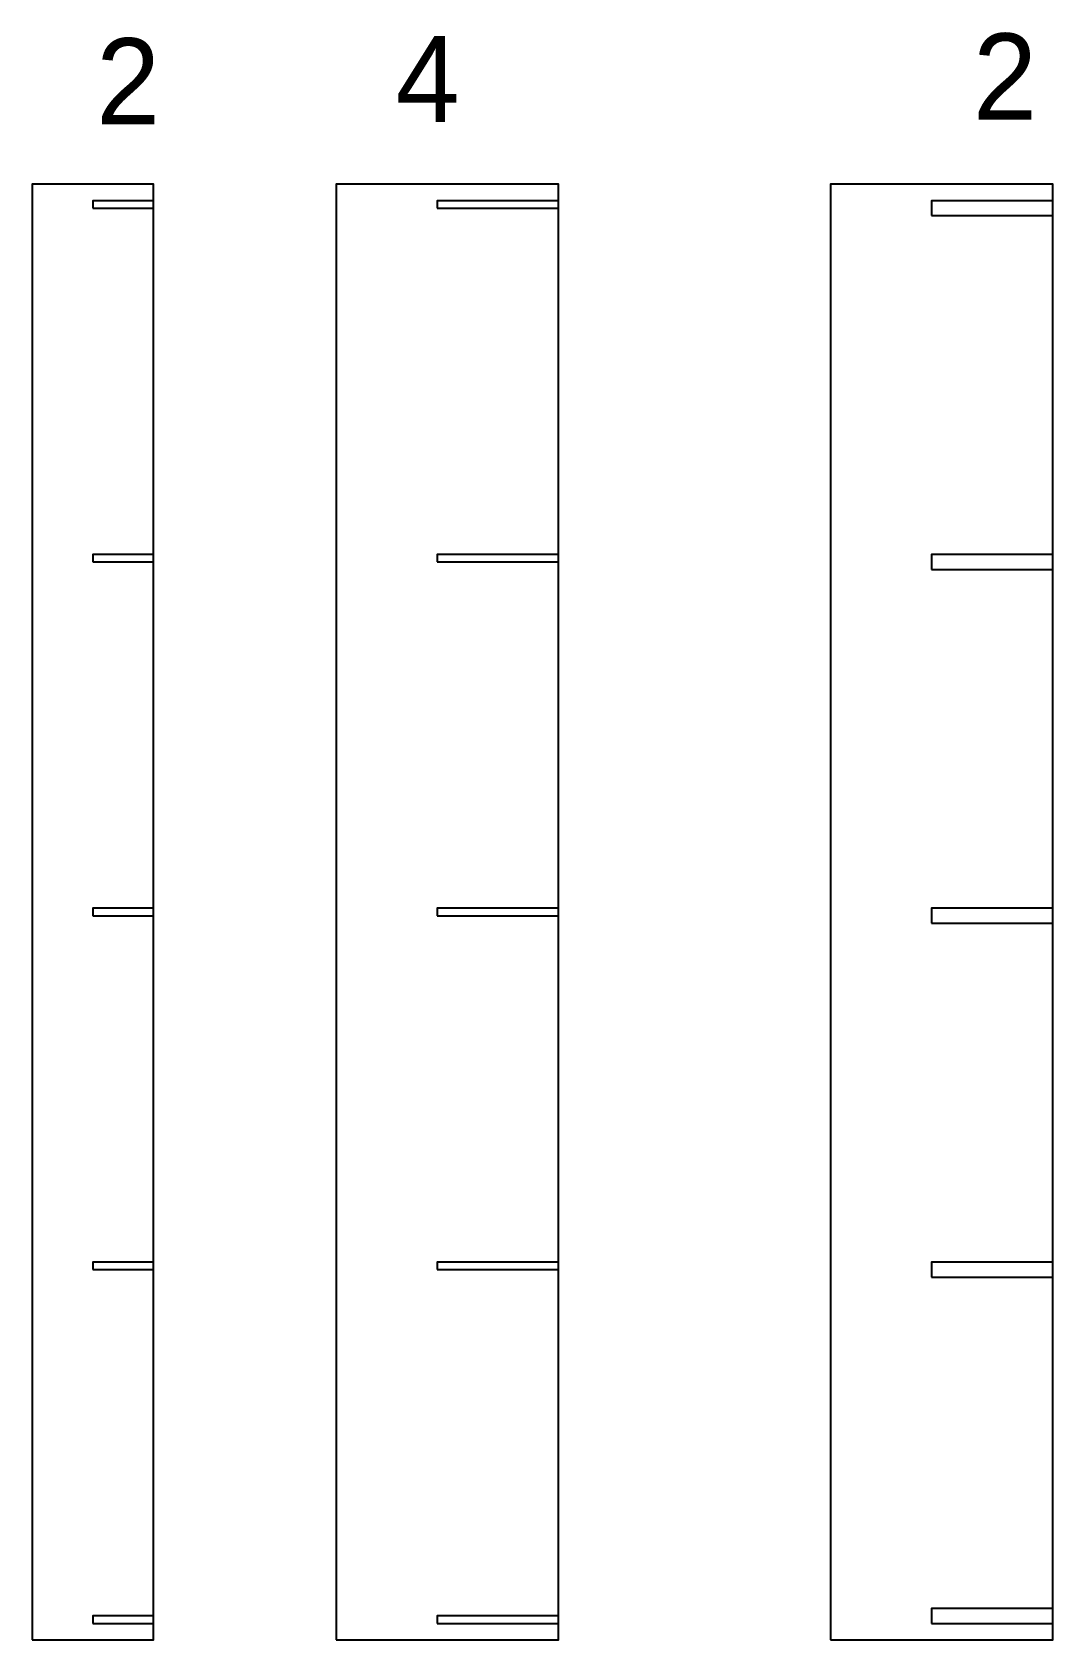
# Model space of a CAD drawing. Header units: inches. Extents: x -269 to 1350, y -37 to 699.
# Drawn here: x 987.6 to 1038.1, y 275.6 to 355.1 of the extents above; entities that cross this region are included whole.
import ezdxf

# ---------------------------------------------------------------- set-up
doc = ezdxf.new("R2010")
doc.units = ezdxf.units.IN
doc.header["$MEASUREMENT"] = 0

msp = doc.modelspace()

# ---------------------------------------------------------------- texts
for s, p in [('2', (990.743315, 350.544228)), ('4', (1005.560005, 350.662724)), ('2', (1034.126578, 350.781224))]:
    msp.add_text(s, height=4.265945).set_placement(p)

# ---------------------------------------------------------------- linework, layer by layer
for points in [[(987.580572, 275.588645), (993.580572, 275.588645), (993.580572, 347.588645), (987.580572, 347.588645)], [(1002.622871, 275.588645), (1013.622871, 275.588645), (1013.622871, 347.588645), (1002.622871, 347.588645)], [(1027.081181, 275.588645), (1038.081181, 275.588645), (1038.081181, 347.588645), (1027.081181, 347.588645)], [(990.580572, 346.403645), (993.580572, 346.403645), (993.580572, 346.773645), (990.580572, 346.773645)], [(1007.622871, 346.403645), (1013.622871, 346.403645), (1013.622871, 346.773645), (1007.622871, 346.773645)], [(1032.081181, 346.033645), (1038.081181, 346.033645), (1038.081181, 346.773645), (1032.081181, 346.773645)], [(990.580572, 328.903645), (993.580572, 328.903645), (993.580572, 329.273645), (990.580572, 329.273645)], [(1007.622871, 328.903645), (1013.622871, 328.903645), (1013.622871, 329.273645), (1007.622871, 329.273645)], [(1032.081181, 328.533645), (1038.081181, 328.533645), (1038.081181, 329.273645), (1032.081181, 329.273645)], [(990.580572, 311.403645), (993.580572, 311.403645), (993.580572, 311.773645), (990.580572, 311.773645)], [(1007.622871, 311.403645), (1013.622871, 311.403645), (1013.622871, 311.773645), (1007.622871, 311.773645)], [(1032.081181, 311.033645), (1038.081181, 311.033645), (1038.081181, 311.773645), (1032.081181, 311.773645)], [(993.580572, 311.588645), (993.580572, 311.588645), (993.580572, 311.588645), (993.580572, 311.588645)], [(1013.622871, 311.588645), (1013.622871, 311.588645), (1013.622871, 311.588645), (1013.622871, 311.588645)], [(1038.081181, 311.588645), (1038.081181, 311.588645), (1038.081181, 311.588645), (1038.081181, 311.588645)], [(990.580572, 293.903645), (993.580572, 293.903645), (993.580572, 294.273645), (990.580572, 294.273645)], [(1007.622871, 293.903645), (1013.622871, 293.903645), (1013.622871, 294.273645), (1007.622871, 294.273645)], [(1032.081181, 293.533645), (1038.081181, 293.533645), (1038.081181, 294.273645), (1032.081181, 294.273645)], [(990.580572, 276.403645), (993.580572, 276.403645), (993.580572, 276.773645), (990.580572, 276.773645)], [(1007.622871, 276.403645), (1013.622871, 276.403645), (1013.622871, 276.773645), (1007.622871, 276.773645)], [(1032.081181, 276.403645), (1038.081181, 276.403645), (1038.081181, 277.143645), (1032.081181, 277.143645)]]:
    msp.add_lwpolyline(points, close=True)

msp.set_redraw_order([(e.dxf.handle, doc.entitydb.next_handle()) for e in msp.query("TEXT MTEXT ATTDEF DIMENSION ARC_DIMENSION")])  # texts and dimensions are drawn at this point

doc.saveas('drawing.dxf')
